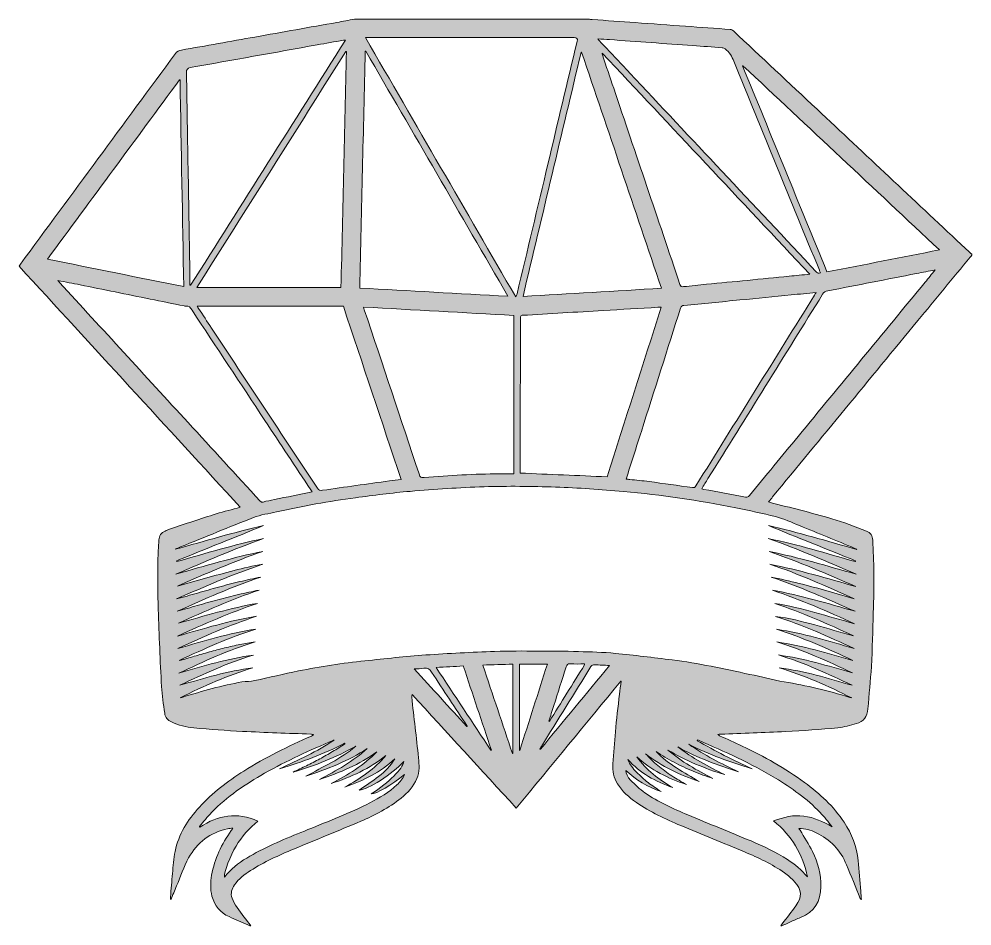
# Model space of a CAD drawing. Header units: inches. Extents: x 44 to 1958, y -1911 to -90.
import ezdxf

# ---------------------------------------------------------------- set-up
doc = ezdxf.new("R2010")
doc.units = ezdxf.units.IN
doc.header["$MEASUREMENT"] = 0
doc.layers.add('Layer 1', color=7, linetype='Continuous')

# ---------------------------------------------------------------- blocks, each defined once
blk = doc.blocks.new('block 3')
at = {"layer": 'Layer 1', "true_color": 0xffffff}
h = blk.add_hatch(color=7, dxfattribs=at)
h.dxf.hatch_style = 2
edge = h.paths.add_edge_path()
edge.add_spline(control_points=[(717.3, -90), (874.1, -90), (1030.9, -90), (1187.7, -90), (1190.2, -90.3), (1192.7, -90.8), (1195.2, -91), (1224, -93), (1252.7, -95), (1281.5, -97.1), (1315.3, -99.5), (1349, -102), (1382.7, -104.4), (1412.6, -106.5), (1442.5, -108.6), (1472.4, -110.9), (1474.5, -111.1), (1477, -112.2), (1478.6, -113.7), (1534.6, -166.1), (1590.6, -218.6), (1646.6, -271.1), (1743, -361.5), (1839.4, -452), (1935.9, -542.5), (1943.1, -549.2), (1950.5, -555.6), (1957.8, -562.2), (1957.8, -562.8), (1957.8, -563.5), (1957.8, -564.1), (1956.6, -565.4), (1955.4, -566.6), (1954.3, -568), (1919.3, -610.4), (1884.2, -652.9), (1849.2, -695.4), (1752, -813.4), (1654.8, -931.3), (1557.5, -1049.3), (1554.9, -1052.6), (1552.3, -1055.8), (1549.4, -1059.5), (1550.8, -1059.9), (1551.6, -1060.2), (1552.3, -1060.4), (1593.6, -1071.2), (1635.1, -1081.3), (1676.1, -1093.2), (1699.8, -1100), (1722.7, -1109.6), (1745.9, -1118), (1754.3, -1121.1), (1758.2, -1127.5), (1758.6, -1136.4), (1759.4, -1157.7), (1760.9, -1179.1), (1761, -1200.4), (1761.2, -1227.7), (1760.5, -1255), (1759.7, -1282.2), (1758.7, -1318.1), (1757.7, -1354), (1755.8, -1389.8), (1754.2, -1418.3), (1751.1, -1446.7), (1749, -1475.1), (1747.8, -1490.4), (1740.5, -1500.6), (1725.6, -1504.6), (1713.3, -1507.8), (1701, -1511.9), (1688.4, -1513.1), (1653.5, -1516.3), (1618.5, -1518.8), (1583.5, -1520.6), (1540, -1522.9), (1496.5, -1524.2), (1453, -1525.9), (1451.2, -1526), (1449.4, -1526.3), (1447.6, -1526.5), (1448.6, -1527.9), (1449.7, -1528.5), (1450.9, -1529), (1466.1, -1536), (1481.4, -1542.8), (1496.5, -1550), (1540.1, -1570.9), (1582.5, -1594), (1621.5, -1622.9), (1652.1, -1645.5), (1680, -1670.8), (1701.1, -1702.9), (1716.5, -1726.3), (1726.7, -1751.6), (1729.1, -1779.8), (1730.8, -1800.3), (1732.7, -1820.8), (1734.5, -1841.2), (1734.9, -1846.9), (1735.3, -1852.6), (1735.7, -1858.2), (1734.4, -1857.5), (1734, -1856.6), (1733.6, -1855.8), (1724.3, -1833.2), (1715.1, -1810.7), (1705.8, -1788.1), (1693.8, -1758.7), (1673.1, -1737.4), (1644.7, -1723.7), (1634.1, -1718.6), (1622.8, -1715.4), (1610.3, -1715), (1611.3, -1716.6), (1612, -1717.6), (1612.6, -1718.7), (1621, -1733), (1630.2, -1746.8), (1637.4, -1761.7), (1648.1, -1783.8), (1654.9, -1807.2), (1654.4, -1832.2), (1653.8, -1861.4), (1641.6, -1883), (1613.4, -1894.1), (1606.2, -1896.9), (1599.1, -1900.1), (1591.9, -1903.3), (1586.4, -1905.8), (1581.1, -1908.4), (1575.6, -1911), (1575, -1911), (1574.3, -1911), (1573.7, -1911), (1574.7, -1909.5), (1575.6, -1908), (1576.7, -1906.7), (1585.9, -1894.6), (1595.4, -1882.8), (1604.2, -1870.5), (1616.9, -1852.9), (1616.2, -1837.9), (1601.5, -1822.2), (1595.3, -1815.6), (1588.3, -1809.6), (1581, -1804.3), (1556.3, -1786.7), (1528.9, -1774.1), (1501.1, -1762.4), (1458.5, -1744.5), (1415.6, -1727.4), (1373, -1709.5), (1341.9, -1696.5), (1311.4, -1682.2), (1283.7, -1662.9), (1268.9, -1652.6), (1255.4, -1641), (1245.9, -1625.4), (1238.4, -1613.2), (1235.1, -1600.2), (1236.4, -1585.7), (1238.4, -1564.3), (1239.5, -1542.8), (1241.5, -1521.4), (1243.9, -1496.2), (1246.9, -1471), (1249.7, -1445.8), (1250.7, -1437.1), (1252.1, -1428.4), (1253.3, -1419.7), (1253, -1419.7), (1252.7, -1419.6), (1252.4, -1419.5), (1182.5, -1504.4), (1112.5, -1589.2), (1042.4, -1674.4), (972.3, -1598), (902.6, -1522.1), (833, -1446.2), (832.2, -1448.3), (832.2, -1449.7), (832.3, -1451.1), (836.9, -1491.9), (841.7, -1532.6), (846.1, -1573.3), (847.6, -1587.4), (848.4, -1601.6), (842.6, -1615.2), (835.7, -1631.3), (824.3, -1643.5), (811, -1654.2), (786.4, -1674.1), (758.6, -1688.4), (729.9, -1700.8), (685.2, -1719.9), (640.1, -1738), (595.2, -1756.7), (565.4, -1769.2), (535.8, -1782.3), (508.5, -1799.9), (496.4, -1807.8), (484.9, -1816.4), (476.6, -1828.5), (471, -1836.6), (467.9, -1845.6), (471.4, -1855.1), (473.8, -1861.8), (477.5, -1868.1), (481.6, -1873.9), (490.5, -1886.5), (500.1, -1898.6), (509.5, -1911), (508.8, -1911), (508.2, -1911), (507.5, -1911), (506.2, -1910.2), (504.9, -1909.3), (503.5, -1908.7), (491, -1903.2), (478.4, -1897.8), (465.8, -1892.3), (447.4, -1884.4), (435.9, -1870.5), (431.1, -1851.1), (427.6, -1837.2), (428, -1823.2), (430.5, -1809.3), (436.5, -1776.2), (450.5, -1746.6), (470, -1719.4), (470.9, -1718.1), (471.8, -1716.8), (473.2, -1714.6), (468.9, -1715.2), (465.7, -1715.3), (462.6, -1716), (427.6, -1723.5), (401.2, -1743.4), (384.2, -1774.4), (374.5, -1792.3), (367.9, -1811.8), (360, -1830.6), (356.1, -1839.9), (352.3, -1849.2), (348.4, -1858.6), (347.7, -1856.5), (347.6, -1854.6), (347.8, -1852.8), (349.1, -1837), (350.2, -1821.3), (351.8, -1805.6), (353.2, -1790.8), (354.1, -1775.9), (357, -1761.4), (363.9, -1726.8), (382.5, -1698.1), (405.9, -1672.4), (431.9, -1643.7), (462.6, -1620.6), (495.2, -1599.9), (538.4, -1572.5), (584.3, -1550.3), (631, -1529.6), (632.6, -1528.9), (634.1, -1528.2), (635.7, -1527.4), (633.5, -1526.2), (631.6, -1526), (629.7, -1525.9), (584, -1524), (538.3, -1522.6), (492.6, -1520.3), (459.9, -1518.6), (427.3, -1516.1), (394.8, -1513.2), (379.2, -1511.8), (364, -1508.2), (349.7, -1501.2), (342.3, -1497.6), (337.2, -1492.3), (336.1, -1484), (333.8, -1466.1), (330.8, -1448.3), (329.8, -1430.4), (327.1, -1378.8), (324.8, -1327.1), (323.1, -1275.5), (322.1, -1243), (322.4, -1210.4), (322.5, -1177.9), (322.6, -1163.9), (323.9, -1149.9), (324.7, -1135.9), (325.1, -1127.4), (328.9, -1121.4), (336.9, -1118.1), (340, -1116.9), (342.9, -1115.1), (346, -1114), (377.2, -1103.8), (408.3, -1093.3), (439.6, -1083.5), (455.4, -1078.6), (471.5, -1074.9), (488.1, -1070.4), (339.7, -908.8), (191.7, -747.4), (43.6, -586.1), (44.7, -584.5), (45.4, -583.3), (46.3, -582.2), (150.1, -441.3), (253.9, -300.3), (357.6, -159.3), (360.9, -154.9), (364.5, -153.1), (369.6, -152.2), (418.9, -143.6), (468.2, -134.7), (517.4, -126), (572.4, -116.2), (627.3, -106.5), (682.2, -96.7), (693.9, -94.6), (705.6, -92.2), (717.3, -90)], knot_values=[0, 0, 0, 0, 1, 1, 1, 2, 2, 2, 3, 3, 3, 4, 4, 4, 5, 5, 5, 6, 6, 6, 7, 7, 7, 8, 8, 8, 9, 9, 9, 10, 10, 10, 11, 11, 11, 12, 12, 12, 13, 13, 13, 14, 14, 14, 15, 15, 15, 16, 16, 16, 17, 17, 17, 18, 18, 18, 19, 19, 19, 20, 20, 20, 21, 21, 21, 22, 22, 22, 23, 23, 23, 24, 24, 24, 25, 25, 25, 26, 26, 26, 27, 27, 27, 28, 28, 28, 29, 29, 29, 30, 30, 30, 31, 31, 31, 32, 32, 32, 33, 33, 33, 34, 34, 34, 35, 35, 35, 36, 36, 36, 37, 37, 37, 38, 38, 38, 39, 39, 39, 40, 40, 40, 41, 41, 41, 42, 42, 42, 43, 43, 43, 44, 44, 44, 45, 45, 45, 46, 46, 46, 47, 47, 47, 48, 48, 48, 49, 49, 49, 50, 50, 50, 51, 51, 51, 52, 52, 52, 53, 53, 53, 54, 54, 54, 55, 55, 55, 56, 56, 56, 57, 57, 57, 58, 58, 58, 59, 59, 59, 60, 60, 60, 61, 61, 61, 62, 62, 62, 63, 63, 63, 64, 64, 64, 65, 65, 65, 66, 66, 66, 67, 67, 67, 68, 68, 68, 69, 69, 69, 70, 70, 70, 71, 71, 71, 72, 72, 72, 73, 73, 73, 74, 74, 74, 75, 75, 75, 76, 76, 76, 77, 77, 77, 78, 78, 78, 79, 79, 79, 80, 80, 80, 81, 81, 81, 82, 82, 82, 83, 83, 83, 84, 84, 84, 85, 85, 85, 86, 86, 86, 87, 87, 87, 88, 88, 88, 89, 89, 89, 90, 90, 90, 91, 91, 91, 92, 92, 92, 93, 93, 93, 94, 94, 94, 95, 95, 95, 96, 96, 96, 97, 97, 97, 98, 98, 98, 99, 99, 99, 100, 100, 100, 101, 101, 101, 102, 102, 102, 103, 103, 103, 104, 104, 104, 105, 105, 105, 106, 106, 106, 107, 107, 107, 108, 108, 108, 109, 109, 109, 109], degree=3, periodic=1)
edge = h.paths.add_edge_path()
edge.add_spline(control_points=[(534.9, -1107.2), (477.5, -1130.3), (418.8, -1154), (360, -1177.7), (360.2, -1178.2), (360.4, -1178.8), (360.6, -1179.3), (418.4, -1162.9), (476, -1145.3), (534.9, -1133.1), (475.1, -1154.3), (417, -1179.4), (358.8, -1204.5), (416.8, -1188.2), (474.5, -1170.7), (533.6, -1158.9), (475, -1179.1), (418.3, -1203.8), (361.6, -1228.6), (380.6, -1223.7), (399.3, -1218.1), (418.2, -1212.8), (437.2, -1207.5), (456.3, -1202.4), (475.4, -1197.4), (494.2, -1192.5), (512.9, -1187.5), (533.2, -1184.6), (473.3, -1204.6), (416.6, -1229.4), (359.9, -1254.4), (374.1, -1250.7), (388, -1246.5), (402.1, -1242.5), (416.2, -1238.4), (430.3, -1234.4), (444.4, -1230.6), (458.6, -1226.8), (472.8, -1223), (487, -1219.6), (501, -1216.2), (515.1, -1213.4), (529.2, -1210.3), (471.7, -1230.1), (416.2, -1254.5), (360.9, -1279.2), (374.6, -1275.6), (388.1, -1271.5), (401.6, -1267.5), (415.4, -1263.6), (429.2, -1259.7), (443.1, -1256), (456.8, -1252.3), (470.5, -1248.7), (484.3, -1245.5), (498.1, -1242.2), (512, -1239.5), (525.8, -1236.5), (470.3, -1255.6), (416.8, -1279.1), (363.6, -1303.3), (416.1, -1288.3), (468.4, -1272.6), (522.3, -1263.3), (467.4, -1281.6), (414.6, -1305), (362, -1329), (414.4, -1313.8), (466.5, -1298), (520.4, -1289.2), (466.2, -1306.9), (414.4, -1330), (362.8, -1353.9), (414.4, -1338.8), (465.8, -1323.2), (519, -1315), (466, -1331.7), (415.5, -1354.4), (365.4, -1378), (375.6, -1375.5), (385.6, -1372.5), (395.6, -1369.5), (405.7, -1366.6), (415.8, -1363.6), (426, -1360.8), (436.1, -1358.1), (446.3, -1355.3), (456.5, -1352.8), (466.7, -1350.3), (477, -1347.9), (487.3, -1345.9), (497.4, -1343.8), (507.6, -1342.2), (517.7, -1340.4), (464.6, -1357), (414.3, -1379.9), (364.3, -1403.6), (413.7, -1389), (463.1, -1374), (514.4, -1367), (463.2, -1382.5), (414.8, -1404.6), (366.8, -1427.7), (415.1, -1413.7), (463.1, -1398.9), (513.2, -1392.8), (462.4, -1407.5), (414.8, -1429.6), (367.4, -1452.7), (369.4, -1452.6), (371.2, -1452.1), (372.9, -1451.5), (411.9, -1439.4), (451.1, -1428), (491.4, -1421.1), (499.9, -1419.7), (508.6, -1420), (517, -1418.3), (546.3, -1412.1), (575.4, -1405), (604.8, -1399), (649, -1389.9), (693.7, -1383.4), (738.5, -1378.6), (779.1, -1374.3), (819.7, -1369.8), (860.5, -1366.9), (906.6, -1363.6), (952.8, -1361.4), (999, -1359.7), (1027.7, -1358.6), (1056.4, -1358.9), (1085.2, -1359), (1112.6, -1359.1), (1140.1, -1359.2), (1167.5, -1360), (1192.2, -1360.7), (1217, -1361.2), (1241.5, -1363.6), (1279.6, -1367.2), (1317.6, -1372.1), (1355.6, -1376.8), (1408.2, -1383.3), (1459.8, -1394.9), (1511.6, -1405.8), (1534.7, -1410.6), (1557.5, -1417), (1580.7, -1420.8), (1625.4, -1428), (1669.2, -1438.5), (1712.3, -1452), (1713.6, -1452.4), (1715, -1452.7), (1716.3, -1453.1), (1669.1, -1429.6), (1621.5, -1407.4), (1570.7, -1392.8), (1620.9, -1398.9), (1669, -1413.8), (1717.3, -1427.8), (1669, -1404.7), (1620.5, -1382.3), (1569.1, -1366.9), (1619.9, -1373.7), (1668.8, -1388.6), (1717.9, -1402.9), (1668.4, -1379.4), (1618.7, -1356.8), (1566.2, -1340.8), (1618.2, -1348.2), (1668.3, -1363.5), (1718.6, -1378), (1668.5, -1354.5), (1618, -1331.8), (1565.1, -1315.1), (1618.3, -1323.3), (1669.7, -1338.8), (1721.2, -1353.9), (1669.6, -1330), (1617.7, -1306.9), (1563.5, -1289.3), (1590.2, -1292.9), (1616.3, -1299.5), (1642.2, -1306.6), (1668.1, -1313.6), (1693.9, -1321.2), (1719.8, -1328.5), (1668, -1304.4), (1615.9, -1281.4), (1561.7, -1263.4), (1589.1, -1267.4), (1615.9, -1274.3), (1642.5, -1281.6), (1669.2, -1288.9), (1695.7, -1296.6), (1722.2, -1304.2), (1668.1, -1279.6), (1613.8, -1255.6), (1557.3, -1236.9), (1613.6, -1247), (1668.3, -1263.5), (1723.2, -1279.2), (1667.7, -1254.5), (1612.1, -1230), (1554.4, -1210.5), (1573.2, -1214.3), (1592, -1218.5), (1610.7, -1223.1), (1629.4, -1227.8), (1648, -1232.9), (1666.6, -1238.1), (1684.9, -1243.2), (1703.1, -1248.7), (1721.4, -1254), (1665.7, -1228.8), (1609.8, -1204.3), (1552, -1184.7), (1610.3, -1196), (1667.1, -1213.3), (1724.3, -1229.4), (1667, -1204.4), (1609.7, -1179.4), (1550.5, -1158.9), (1609.6, -1170.8), (1667.2, -1188.3), (1725.2, -1204.6), (1666.8, -1179.5), (1608.6, -1154.1), (1548.6, -1133), (1607.7, -1145.3), (1665.4, -1162.8), (1723.3, -1179.4), (1723.5, -1178.8), (1723.7, -1178.3), (1723.9, -1177.7), (1665.2, -1154), (1606.4, -1130.3), (1549, -1107.2), (1607.8, -1120.3), (1666.8, -1138.3), (1726.3, -1154.8), (1725.1, -1153.9), (1723.9, -1153.3), (1722.6, -1152.8), (1685.6, -1137.5), (1648.7, -1122.2), (1611.6, -1107.1), (1595.7, -1100.7), (1579.8, -1093.5), (1563.3, -1089.1), (1537, -1082.2), (1510.2, -1077), (1483.5, -1071.5), (1408.9, -1056.4), (1333.6, -1045.3), (1257.8, -1038.5), (1212.4, -1034.4), (1166.8, -1031.3), (1121.3, -1029.7), (1073.5, -1028.1), (1025.5, -1027.6), (977.7, -1029.1), (928.2, -1030.6), (878.7, -1034.2), (829.3, -1038.3), (792.6, -1041.4), (756, -1046.1), (719.5, -1051.1), (666.3, -1058.3), (613.4, -1067.9), (560.9, -1079.5), (545.4, -1082.9), (529.3, -1085.3), (514.6, -1091), (465.4, -1110), (416.7, -1130.3), (367.8, -1150), (366, -1150.8), (364.2, -1151.5), (362.5, -1152.2), (360.8, -1153), (359.1, -1153.8), (357.4, -1154.5), (417.1, -1138.2), (476.2, -1120.3), (534.9, -1107.2)], knot_values=[0, 0, 0, 0, 1, 1, 1, 2, 2, 2, 3, 3, 3, 4, 4, 4, 5, 5, 5, 6, 6, 6, 7, 7, 7, 8, 8, 8, 9, 9, 9, 10, 10, 10, 11, 11, 11, 12, 12, 12, 13, 13, 13, 14, 14, 14, 15, 15, 15, 16, 16, 16, 17, 17, 17, 18, 18, 18, 19, 19, 19, 20, 20, 20, 21, 21, 21, 22, 22, 22, 23, 23, 23, 24, 24, 24, 25, 25, 25, 26, 26, 26, 27, 27, 27, 28, 28, 28, 29, 29, 29, 30, 30, 30, 31, 31, 31, 32, 32, 32, 33, 33, 33, 34, 34, 34, 35, 35, 35, 36, 36, 36, 37, 37, 37, 38, 38, 38, 39, 39, 39, 40, 40, 40, 41, 41, 41, 42, 42, 42, 43, 43, 43, 44, 44, 44, 45, 45, 45, 46, 46, 46, 47, 47, 47, 48, 48, 48, 49, 49, 49, 50, 50, 50, 51, 51, 51, 52, 52, 52, 53, 53, 53, 54, 54, 54, 55, 55, 55, 56, 56, 56, 57, 57, 57, 58, 58, 58, 59, 59, 59, 60, 60, 60, 61, 61, 61, 62, 62, 62, 63, 63, 63, 64, 64, 64, 65, 65, 65, 66, 66, 66, 67, 67, 67, 68, 68, 68, 69, 69, 69, 70, 70, 70, 71, 71, 71, 72, 72, 72, 73, 73, 73, 74, 74, 74, 75, 75, 75, 76, 76, 76, 77, 77, 77, 78, 78, 78, 79, 79, 79, 80, 80, 80, 81, 81, 81, 82, 82, 82, 83, 83, 83, 84, 84, 84, 85, 85, 85, 86, 86, 86, 87, 87, 87, 88, 88, 88, 89, 89, 89, 90, 90, 90, 91, 91, 91, 92, 92, 92, 93, 93, 93, 94, 94, 94, 95, 95, 95, 95], degree=3, periodic=1)
edge = h.paths.add_edge_path()
edge.add_spline(control_points=[(739.5, -127.3), (840.4, -301.4), (940.8, -474.6), (1041.3, -647.8), (1043, -645.5), (1043.6, -643.8), (1044, -642), (1064.6, -555.2), (1085.3, -468.3), (1105.9, -381.5), (1125.5, -299.4), (1145, -217.2), (1164.6, -135.1), (1166, -128.9), (1164.7, -127.3), (1158.5, -127.3), (1020.8, -127.3), (883, -127.3), (745.3, -127.3), (743.7, -127.3), (742.1, -127.3), (739.5, -127.3)], knot_values=[0, 0, 0, 0, 1, 1, 1, 2, 2, 2, 3, 3, 3, 4, 4, 4, 5, 5, 5, 6, 6, 6, 7, 7, 7, 7], degree=3, periodic=1)
edge = h.paths.add_edge_path()
edge.add_spline(control_points=[(401.5, -666.7), (402.6, -668.6), (403.3, -669.8), (404.1, -670.9), (412.8, -684.1), (421.5, -697.3), (430.2, -710.5), (501.1, -817.5), (572, -924.6), (642.8, -1031.8), (645.8, -1036.4), (648.6, -1036.9), (653.5, -1036.2), (698.1, -1029.7), (742.8, -1023.5), (787.5, -1017.2), (795.2, -1016.2), (802.9, -1015.4), (811.1, -1014.5), (772.3, -898.2), (733.7, -782.4), (695.1, -666.7), (597.1, -666.7), (499.8, -666.7), (401.5, -666.7)], knot_values=[0, 0, 0, 0, 1, 1, 1, 2, 2, 2, 3, 3, 3, 4, 4, 4, 5, 5, 5, 6, 6, 6, 7, 7, 7, 8, 8, 8, 8], degree=3, periodic=1)
edge = h.paths.add_edge_path()
edge.add_spline(control_points=[(735.7, -668.3), (736.3, -670.5), (736.7, -672), (737.2, -673.5), (773.9, -783.4), (810.5, -893.3), (847.2, -1003.2), (849.8, -1011.1), (849.8, -1011.1), (857.4, -1010.4), (907.9, -1006.1), (958.6, -1003.6), (1009.3, -1003), (1018.5, -1002.9), (1027.7, -1003), (1037.6, -1003), (1037.6, -896.7), (1037.6, -791.1), (1037.6, -685.1), (937.2, -679.5), (836.7, -673.9), (735.7, -668.3)], knot_values=[0, 0, 0, 0, 1, 1, 1, 2, 2, 2, 3, 3, 3, 4, 4, 4, 5, 5, 5, 6, 6, 6, 7, 7, 7, 7], degree=3, periodic=1)
edge = h.paths.add_edge_path()
edge.add_spline(control_points=[(1333.6, -668.4), (1330.9, -668.6), (1329, -668.6), (1327.1, -668.7), (1290.5, -670.9), (1253.9, -673.1), (1217.3, -675.2), (1163, -678.4), (1108.7, -681.7), (1054.5, -684.8), (1050.8, -685), (1050.9, -687), (1050.9, -689.5), (1050.9, -709), (1050.7, -728.5), (1050.7, -747.9), (1050.6, -819.9), (1050.5, -891.9), (1050.4, -963.9), (1050.4, -965.5), (1050.2, -967.1), (1050.2, -968.7), (1050.2, -980), (1050.2, -991.2), (1050.2, -1001.6), (1108.6, -1004.1), (1166.5, -1006.6), (1224.9, -1009.1), (1260.9, -896.2), (1297.1, -782.7), (1333.6, -668.4)], knot_values=[0, 0, 0, 0, 1, 1, 1, 2, 2, 2, 3, 3, 3, 4, 4, 4, 5, 5, 5, 6, 6, 6, 7, 7, 7, 8, 8, 8, 9, 9, 9, 10, 10, 10, 10], degree=3, periodic=1)
edge = h.paths.add_edge_path()
edge.add_spline(control_points=[(1263.1, -1013.6), (1265.9, -1013.9), (1268.1, -1014.2), (1270.3, -1014.4), (1283.3, -1015.9), (1296.3, -1017), (1309.3, -1018.7), (1338.4, -1022.6), (1367.4, -1026.6), (1396.5, -1030.7), (1399.8, -1031.2), (1401.6, -1030.3), (1403.3, -1027.4), (1482.7, -899.7), (1562.2, -772), (1641.7, -644.3), (1642.7, -642.8), (1643.6, -641.2), (1644.8, -639), (1627.5, -640.7), (1611, -642.2), (1594.5, -643.9), (1560.3, -647.2), (1526, -650.7), (1491.7, -654), (1454.2, -657.7), (1416.8, -661.3), (1379.3, -664.9), (1375.5, -665.2), (1373.7, -666.6), (1372.4, -670.4), (1346.3, -752.9), (1320, -835.3), (1293.7, -917.8), (1283.6, -949.5), (1273.4, -981.2), (1263.1, -1013.6)], knot_values=[0, 0, 0, 0, 1, 1, 1, 2, 2, 2, 3, 3, 3, 4, 4, 4, 5, 5, 5, 6, 6, 6, 7, 7, 7, 8, 8, 8, 9, 9, 9, 10, 10, 10, 11, 11, 11, 12, 12, 12, 12], degree=3, periodic=1)
edge = h.paths.add_edge_path()
edge.add_spline(control_points=[(740.2, -154.3), (739.8, -154.4), (739.4, -154.5), (739, -154.6), (735.3, -313), (731.7, -471.4), (728, -630.1), (827.2, -635.6), (926, -641.1), (1025.7, -646.6), (930.2, -482), (835.2, -318.1), (740.2, -154.3)], knot_values=[0, 0, 0, 0, 1, 1, 1, 2, 2, 2, 3, 3, 3, 4, 4, 4, 4], degree=3, periodic=1)
edge = h.paths.add_edge_path()
edge.add_spline(control_points=[(386.8, -624.4), (387.3, -624.4), (387.7, -624.5), (388.2, -624.6), (491.8, -460.6), (595.4, -296.6), (699.4, -132.1), (697.6, -132.2), (696.5, -132.2), (695.4, -132.4), (677.7, -135.5), (660, -138.7), (642.2, -141.8), (557.2, -157.1), (472.1, -172.3), (387.1, -187.5), (382.4, -188.4), (379.7, -191.6), (379.8, -196.4), (380.5, -234), (381.1, -271.7), (381.7, -309.3), (382.4, -345.5), (383, -381.7), (383.7, -417.9), (384.3, -455.4), (384.9, -492.9), (385.6, -530.4), (386, -556.5), (386.4, -582.7), (386.8, -608.9), (386.9, -614), (386.8, -619.2), (386.8, -624.4)], knot_values=[0, 0, 0, 0, 1, 1, 1, 2, 2, 2, 3, 3, 3, 4, 4, 4, 5, 5, 5, 6, 6, 6, 7, 7, 7, 8, 8, 8, 9, 9, 9, 10, 10, 10, 11, 11, 11, 11], degree=3, periodic=1)
edge = h.paths.add_edge_path()
edge.add_spline(control_points=[(632.3, -1039.4), (631.3, -1037.7), (630.5, -1036.3), (629.7, -1035), (598.9, -988.6), (568.2, -942.2), (537.4, -895.8), (488.7, -822.1), (439.8, -748.5), (391.1, -674.7), (387.9, -669.8), (385.3, -664.8), (378, -666.5), (377.2, -666.7), (376.2, -666.1), (375.2, -666), (352.4, -661.4), (329.6, -656.8), (306.8, -652.1), (259.9, -642.7), (213.1, -633.2), (166.2, -623.7), (151.6, -620.8), (137, -617.9), (121.5, -614.8), (123, -616.6), (123.9, -617.7), (124.8, -618.7), (210.9, -712.5), (297, -806.3), (383.1, -900.1), (431.3, -952.6), (479.5, -1005.2), (527.7, -1057.8), (529.5, -1059.7), (531, -1060.5), (533.8, -1059.7), (541.4, -1057.8), (549, -1056.2), (556.7, -1054.7), (581.7, -1049.6), (606.7, -1044.6), (632.3, -1039.4)], knot_values=[0, 0, 0, 0, 1, 1, 1, 2, 2, 2, 3, 3, 3, 4, 4, 4, 5, 5, 5, 6, 6, 6, 7, 7, 7, 8, 8, 8, 9, 9, 9, 10, 10, 10, 11, 11, 11, 12, 12, 12, 13, 13, 13, 14, 14, 14, 14], degree=3, periodic=1)
edge = h.paths.add_edge_path()
edge.add_spline(control_points=[(701.2, -155.3), (700.9, -155.2), (700.5, -155.2), (700.1, -155.1), (600.5, -312.8), (500.8, -470.5), (400.7, -628.9), (497.9, -628.9), (594, -628.9), (690.3, -628.9), (694, -470.9), (697.6, -313.1), (701.2, -155.3)], knot_values=[0, 0, 0, 0, 1, 1, 1, 2, 2, 2, 3, 3, 3, 4, 4, 4, 4], degree=3, periodic=1)
edge = h.paths.add_edge_path()
edge.add_spline(control_points=[(1334.1, -630.5), (1280.4, -471.9), (1227.1, -314.2), (1173.7, -156.6), (1173.3, -156.7), (1172.9, -156.8), (1172.6, -156.9), (1133.8, -319.9), (1095, -483), (1056, -647), (1148.9, -641.5), (1241.1, -636.1), (1334.1, -630.5)], knot_values=[0, 0, 0, 0, 1, 1, 1, 2, 2, 2, 3, 3, 3, 4, 4, 4, 4], degree=3, periodic=1)
edge = h.paths.add_edge_path()
edge.add_spline(control_points=[(1414.9, -1033.2), (1416.5, -1033.7), (1417.7, -1034.1), (1418.9, -1034.3), (1447, -1039.5), (1475.1, -1044.6), (1503.1, -1049.9), (1506.6, -1050.5), (1508.5, -1049.6), (1510.7, -1046.9), (1543.3, -1007.2), (1576, -967.6), (1608.7, -927.9), (1693.7, -824.8), (1778.8, -721.6), (1863.8, -618.4), (1870.4, -610.4), (1876.9, -602.4), (1884.1, -593.6), (1870.9, -596.2), (1858.7, -598.5), (1846.5, -600.9), (1787.1, -612.5), (1727.6, -624.2), (1668.2, -635.7), (1663.4, -636.6), (1660.4, -638.4), (1657.8, -642.6), (1581.2, -766), (1504.4, -889.4), (1427.6, -1012.7), (1423.4, -1019.5), (1419.2, -1026.2), (1414.9, -1033.2)], knot_values=[0, 0, 0, 0, 1, 1, 1, 2, 2, 2, 3, 3, 3, 4, 4, 4, 5, 5, 5, 6, 6, 6, 7, 7, 7, 8, 8, 8, 9, 9, 9, 10, 10, 10, 11, 11, 11, 11], degree=3, periodic=1)
edge = h.paths.add_edge_path()
edge.add_spline(control_points=[(1632, -602.3), (1492.7, -453.8), (1353.9, -306.1), (1215.2, -158.3), (1214.8, -159.8), (1215, -160.9), (1215.4, -161.9), (1222.9, -184.2), (1230.5, -206.5), (1238.1, -228.9), (1282.5, -360.2), (1327, -491.5), (1371.3, -622.8), (1372.7, -626.9), (1374.5, -627.7), (1378.4, -627.3), (1393.8, -625.6), (1409.2, -624.1), (1424.6, -622.6), (1452, -619.9), (1479.5, -617.3), (1507, -614.6), (1534.9, -611.9), (1562.8, -609.1), (1590.7, -606.4), (1604.2, -605), (1617.6, -603.7), (1632, -602.3)], knot_values=[0, 0, 0, 0, 1, 1, 1, 2, 2, 2, 3, 3, 3, 4, 4, 4, 5, 5, 5, 6, 6, 6, 7, 7, 7, 8, 8, 8, 9, 9, 9, 9], degree=3, periodic=1)
edge = h.paths.add_edge_path()
edge.add_spline(control_points=[(1206.4, -129.7), (1208.1, -131.7), (1208.8, -132.6), (1209.5, -133.4), (1229.8, -155), (1250.1, -176.6), (1270.4, -198.3), (1332.1, -264), (1393.8, -329.7), (1455.4, -395.4), (1518.9, -462.9), (1582.3, -530.5), (1645.7, -598.1), (1647.9, -600.5), (1650.1, -601.4), (1653.4, -599.7), (1652.6, -597.7), (1652, -595.9), (1651.3, -594.2), (1594, -454.4), (1536.7, -314.7), (1479.6, -174.8), (1475.6, -165), (1470.7, -156.3), (1462, -150), (1460.3, -148.8), (1458.2, -147.7), (1456.2, -147.5), (1436.5, -146), (1416.7, -144.7), (1397, -143.3), (1341.2, -139.3), (1285.4, -135.2), (1229.5, -131.2), (1222.3, -130.7), (1215, -130.3), (1206.4, -129.7)], knot_values=[0, 0, 0, 0, 1, 1, 1, 2, 2, 2, 3, 3, 3, 4, 4, 4, 5, 5, 5, 6, 6, 6, 7, 7, 7, 8, 8, 8, 9, 9, 9, 10, 10, 10, 11, 11, 11, 12, 12, 12, 12], degree=3, periodic=1)
edge = h.paths.add_edge_path()
edge.add_spline(control_points=[(367.1, -212.4), (366.7, -212.2), (366.3, -212.1), (366, -212), (277.7, -331.8), (189.4, -451.6), (100.7, -572), (192.5, -590.6), (283.2, -608.9), (374.3, -627.3), (371.9, -488.8), (369.5, -350.6), (367.1, -212.4)], knot_values=[0, 0, 0, 0, 1, 1, 1, 2, 2, 2, 3, 3, 3, 4, 4, 4, 4], degree=3, periodic=1)
edge = h.paths.add_edge_path()
edge.add_spline(control_points=[(1497.9, -183.6), (1497.7, -183.8), (1497.4, -183.9), (1497.2, -184.1), (1553.6, -321.9), (1610.1, -459.7), (1666.6, -597.7), (1741.8, -583), (1816.7, -568.3), (1892.4, -553.5), (1760.5, -429.8), (1629.2, -306.7), (1497.9, -183.6)], knot_values=[0, 0, 0, 0, 1, 1, 1, 2, 2, 2, 3, 3, 3, 4, 4, 4, 4], degree=3, periodic=1)
edge = h.paths.add_edge_path()
edge.add_spline(control_points=[(1262.6, -1598.6), (1263.2, -1605), (1265.8, -1612.1), (1272.2, -1618.4), (1281.2, -1627.4), (1290.5, -1636.3), (1300.9, -1643.5), (1327.5, -1662.2), (1357.2, -1675.4), (1387, -1687.9), (1429.4, -1705.6), (1472, -1722.7), (1514.3, -1740.4), (1539.5, -1751), (1564, -1762.9), (1587, -1777.7), (1602.1, -1787.4), (1616, -1798.4), (1627.3, -1812.6), (1618, -1767.2), (1595.7, -1729.6), (1559.4, -1700), (1579.7, -1692.6), (1599.2, -1687.3), (1620.2, -1690.4), (1640.7, -1693.3), (1659.1, -1701.3), (1676.9, -1712), (1669.1, -1701.9), (1661.3, -1692), (1652.6, -1683), (1626.2, -1655.4), (1595.3, -1633.7), (1562.9, -1614.1), (1513.6, -1584.3), (1461.2, -1560.9), (1408.5, -1538.2), (1407.8, -1538), (1407.1, -1537.8), (1406.5, -1537.6), (1406.3, -1538.1), (1406, -1538.5), (1405.8, -1539), (1424, -1548.9), (1441.9, -1559.2), (1460.4, -1568.6), (1478.7, -1578), (1497.5, -1586.5), (1516.2, -1595.3), (1472.6, -1582.2), (1429.8, -1566.9), (1389, -1546.3), (1420.4, -1568.1), (1454.3, -1585.1), (1488.7, -1601.3), (1446.5, -1588.3), (1405.4, -1572.9), (1366.7, -1551.3), (1396, -1573.8), (1428.3, -1590.9), (1461.2, -1607.2), (1421.4, -1594.7), (1382.8, -1579.4), (1346.9, -1557.7), (1374.4, -1581.2), (1405.6, -1598.6), (1437.6, -1614.9), (1424.1, -1610.4), (1410.8, -1605.8), (1397.8, -1600.3), (1384.7, -1594.8), (1371.8, -1589), (1359.3, -1582.3), (1346.9, -1575.8), (1335.2, -1568.1), (1323.4, -1561), (1335.6, -1573.6), (1349.7, -1584.3), (1364.6, -1593.8), (1379.5, -1603.1), (1394.7, -1611.8), (1409.8, -1620.7), (1371.3, -1607.5), (1334.3, -1591.3), (1302.3, -1565.2), (1310.2, -1573.5), (1318.1, -1581.8), (1326.9, -1589), (1335.9, -1596.5), (1345.4, -1603.2), (1355.1, -1609.7), (1364.5, -1615.9), (1374.4, -1621.2), (1384.1, -1627), (1347.5, -1614.5), (1313.1, -1598.2), (1284.6, -1571.3), (1303.1, -1598.4), (1329, -1616.7), (1356.7, -1633.2), (1322.5, -1620.9), (1291.1, -1604.4), (1266.4, -1576.7), (1270.6, -1586.5), (1276.8, -1595), (1284.1, -1602.4), (1291.5, -1609.7), (1299.1, -1616.8), (1307.2, -1623.2), (1315.3, -1629.5), (1324.2, -1634.8), (1333.2, -1641), (1306.4, -1631.9), (1283, -1618), (1262.6, -1598.6)], knot_values=[0, 0, 0, 0, 1, 1, 1, 2, 2, 2, 3, 3, 3, 4, 4, 4, 5, 5, 5, 6, 6, 6, 7, 7, 7, 8, 8, 8, 9, 9, 9, 10, 10, 10, 11, 11, 11, 12, 12, 12, 13, 13, 13, 14, 14, 14, 15, 15, 15, 16, 16, 16, 17, 17, 17, 18, 18, 18, 19, 19, 19, 20, 20, 20, 21, 21, 21, 22, 22, 22, 23, 23, 23, 24, 24, 24, 25, 25, 25, 26, 26, 26, 27, 27, 27, 28, 28, 28, 29, 29, 29, 30, 30, 30, 31, 31, 31, 32, 32, 32, 33, 33, 33, 34, 34, 34, 35, 35, 35, 36, 36, 36, 37, 37, 37, 38, 38, 38, 38], degree=3, periodic=1)
edge = h.paths.add_edge_path()
edge.add_spline(control_points=[(567.1, -1595.3), (604.6, -1578.3), (642, -1560.6), (676.8, -1537.9), (675.9, -1537.8), (675.2, -1538), (674.5, -1538.3), (627.7, -1558.5), (581, -1579.2), (536.7, -1604.5), (498.2, -1626.5), (461.4, -1650.9), (430.4, -1683.1), (421.8, -1692.1), (414, -1701.9), (405.8, -1711.4), (406.1, -1711.8), (406.4, -1712.3), (406.8, -1712.7), (443.3, -1688.3), (481.7, -1681.9), (523.4, -1700.3), (506.3, -1714.9), (491.1, -1731), (479.5, -1750.5), (467.8, -1770.2), (455.2, -1802.3), (456.3, -1812.7), (459.6, -1809), (462.7, -1805.2), (466.1, -1801.6), (479.9, -1787.4), (496.4, -1776.8), (513.6, -1767.2), (548.9, -1747.6), (586.4, -1732.7), (623.8, -1717.6), (665.7, -1700.6), (708.1, -1684.5), (748.4, -1663.7), (767.8, -1653.6), (786.7, -1642.7), (802.8, -1627.6), (808.9, -1621.8), (814.5, -1615.6), (818.2, -1606.8), (793, -1627.7), (761.1, -1646.1), (750.8, -1646), (787.4, -1622.4), (814.6, -1595.4), (816.4, -1580.9), (793.7, -1606.1), (744.5, -1637.3), (727, -1638.4), (739.3, -1629.7), (753, -1620.8), (766, -1610.8), (778.9, -1600.9), (790.4, -1589.4), (798.6, -1575.2), (769.9, -1602.8), (735, -1619.3), (698.1, -1632), (728.8, -1615), (758, -1596.2), (780.5, -1568.5), (748, -1595.4), (710.3, -1611.9), (670.8, -1625.1), (704.1, -1607.8), (736, -1588.5), (762.4, -1561.2), (727.5, -1587.1), (688, -1603.3), (647.1, -1616.8), (681.2, -1599.2), (714.5, -1580.5), (743.1, -1554.5), (705, -1579.8), (662.9, -1596.1), (619.9, -1610.1), (637, -1600.9), (654.3, -1592.1), (671.4, -1582.7), (688.5, -1573.3), (704.9, -1562.7), (720, -1550.1), (680.4, -1572.9), (637.9, -1588.7), (594.5, -1602.2), (603.1, -1597.6), (612, -1593.6), (620.8, -1589.2), (629.8, -1584.8), (638.8, -1580.3), (647.6, -1575.5), (656.3, -1570.9), (665, -1566), (673.4, -1560.9), (681.8, -1555.8), (690, -1550.4), (698.3, -1545.1), (698.1, -1544.7), (697.8, -1544.3), (697.6, -1543.9), (656.1, -1566.1), (612, -1581.7), (567.1, -1595.3)], knot_values=[0, 0, 0, 0, 1, 1, 1, 2, 2, 2, 3, 3, 3, 4, 4, 4, 5, 5, 5, 6, 6, 6, 7, 7, 7, 8, 8, 8, 9, 9, 9, 10, 10, 10, 11, 11, 11, 12, 12, 12, 13, 13, 13, 14, 14, 14, 15, 15, 15, 16, 16, 16, 17, 17, 17, 18, 18, 18, 19, 19, 19, 20, 20, 20, 21, 21, 21, 22, 22, 22, 23, 23, 23, 24, 24, 24, 25, 25, 25, 26, 26, 26, 27, 27, 27, 28, 28, 28, 29, 29, 29, 30, 30, 30, 31, 31, 31, 32, 32, 32, 33, 33, 33, 34, 34, 34, 35, 35, 35, 36, 36, 36, 36], degree=3, periodic=1)
edge = h.paths.add_edge_path()
edge.add_spline(control_points=[(1034.6, -1564.7), (1034.9, -1564.6), (1035.3, -1564.6), (1035.7, -1564.5), (1035.7, -1504.9), (1035.7, -1445.3), (1035.7, -1385.4), (1015.6, -1386), (995.8, -1386.6), (975.3, -1387.2), (995.3, -1447), (1014.9, -1505.9), (1034.6, -1564.7)], knot_values=[0, 0, 0, 0, 1, 1, 1, 2, 2, 2, 3, 3, 3, 4, 4, 4, 4], degree=3, periodic=1)
edge = h.paths.add_edge_path()
edge.add_spline(control_points=[(1048.9, -1385), (1048.9, -1443.2), (1048.9, -1500.8), (1048.9, -1558.3), (1049.1, -1558.3), (1049.4, -1558.4), (1049.6, -1558.4), (1068, -1500.7), (1086.4, -1443.1), (1104.9, -1385), (1085.8, -1385), (1067.6, -1385), (1048.9, -1385)], knot_values=[0, 0, 0, 0, 1, 1, 1, 2, 2, 2, 3, 3, 3, 4, 4, 4, 4], degree=3, periodic=1)
edge = h.paths.add_edge_path()
edge.add_spline(control_points=[(991.3, -1558), (991.7, -1557.9), (992.1, -1557.9), (992.4, -1557.9), (973.6, -1501.6), (954.8, -1445.3), (936, -1389), (917.9, -1390), (900.1, -1390.9), (881.4, -1392), (918.4, -1447.8), (954.8, -1502.9), (991.3, -1558)], knot_values=[0, 0, 0, 0, 1, 1, 1, 2, 2, 2, 3, 3, 3, 4, 4, 4, 4], degree=3, periodic=1)
edge = h.paths.add_edge_path()
edge.add_spline(control_points=[(1090, -1555.6), (1090.3, -1555.8), (1090.6, -1555.9), (1090.9, -1556.1), (1136.9, -1500.3), (1182.9, -1444.5), (1229.4, -1388), (1218.9, -1387.4), (1209.6, -1387.1), (1200.2, -1386.4), (1196.6, -1386.1), (1194.5, -1387.1), (1192.5, -1390.2), (1159.3, -1443.8), (1126, -1497.2), (1092.8, -1550.7), (1091.8, -1552.3), (1090.9, -1554), (1090, -1555.6)], knot_values=[0, 0, 0, 0, 1, 1, 1, 2, 2, 2, 3, 3, 3, 4, 4, 4, 5, 5, 5, 6, 6, 6, 6], degree=3, periodic=1)
edge = h.paths.add_edge_path()
edge.add_spline(control_points=[(1108, -1499.9), (1108.3, -1500), (1108.6, -1500.2), (1108.9, -1500.3), (1132.5, -1462.4), (1156.1, -1424.5), (1179.7, -1386.6), (1179.6, -1386), (1179.5, -1385.5), (1179.3, -1384.9), (1169.8, -1384.9), (1160.3, -1385.2), (1150.8, -1384.8), (1146, -1384.6), (1144, -1386.1), (1142.6, -1390.7), (1134.5, -1416.7), (1126.1, -1442.6), (1117.8, -1468.6), (1114.5, -1479), (1111.2, -1489.5), (1108, -1499.9)], knot_values=[0, 0, 0, 0, 1, 1, 1, 2, 2, 2, 3, 3, 3, 4, 4, 4, 5, 5, 5, 6, 6, 6, 7, 7, 7, 7], degree=3, periodic=1)
edge = h.paths.add_edge_path()
edge.add_spline(control_points=[(943.3, -1510.6), (943.6, -1510.4), (943.8, -1510.2), (944, -1509.9), (920.1, -1473.8), (896, -1437.7), (872.4, -1401.4), (868.4, -1395.2), (864.7, -1391.8), (856.9, -1393.4), (850.8, -1394.6), (844.5, -1394.5), (837.3, -1395), (873.1, -1434.1), (908.2, -1472.3), (943.3, -1510.6)], knot_values=[0, 0, 0, 0, 1, 1, 1, 2, 2, 2, 3, 3, 3, 4, 4, 4, 5, 5, 5, 5], degree=3, periodic=1)
at = {"layer": 'Layer 1', "lineweight": 0}
for points, knots in [([(717.3, -90), (874.1, -90), (1030.9, -90), (1187.7, -90), (1190.2, -90.3), (1192.7, -90.8), (1195.2, -91), (1224, -93), (1252.7, -95), (1281.5, -97.1), (1315.3, -99.5), (1349, -102), (1382.7, -104.4), (1412.6, -106.5), (1442.5, -108.6), (1472.4, -110.9), (1474.5, -111.1), (1477, -112.2), (1478.6, -113.7), (1534.6, -166.1), (1590.6, -218.6), (1646.6, -271.1), (1743, -361.5), (1839.4, -452), (1935.9, -542.5), (1943.1, -549.2), (1950.5, -555.6), (1957.8, -562.2), (1957.8, -562.8), (1957.8, -563.5), (1957.8, -564.1), (1956.6, -565.4), (1955.4, -566.6), (1954.3, -568), (1919.3, -610.4), (1884.2, -652.9), (1849.2, -695.4), (1752, -813.4), (1654.8, -931.3), (1557.5, -1049.3), (1554.9, -1052.6), (1552.3, -1055.8), (1549.4, -1059.5), (1550.8, -1059.9), (1551.6, -1060.2), (1552.3, -1060.4), (1593.6, -1071.2), (1635.1, -1081.3), (1676.1, -1093.2), (1699.8, -1100), (1722.7, -1109.6), (1745.9, -1118), (1754.3, -1121.1), (1758.2, -1127.5), (1758.6, -1136.4), (1759.4, -1157.7), (1760.9, -1179.1), (1761, -1200.4), (1761.2, -1227.7), (1760.5, -1255), (1759.7, -1282.2), (1758.7, -1318.1), (1757.7, -1354), (1755.8, -1389.8), (1754.2, -1418.3), (1751.1, -1446.7), (1749, -1475.1), (1747.8, -1490.4), (1740.5, -1500.6), (1725.6, -1504.6), (1713.3, -1507.8), (1701, -1511.9), (1688.4, -1513.1), (1653.5, -1516.3), (1618.5, -1518.8), (1583.5, -1520.6), (1540, -1522.9), (1496.5, -1524.2), (1453, -1525.9), (1451.2, -1526), (1449.4, -1526.3), (1447.6, -1526.5), (1448.6, -1527.9), (1449.7, -1528.5), (1450.9, -1529), (1466.1, -1536), (1481.4, -1542.8), (1496.5, -1550), (1540.1, -1570.9), (1582.5, -1594), (1621.5, -1622.9), (1652.1, -1645.5), (1680, -1670.8), (1701.1, -1702.9), (1716.5, -1726.3), (1726.7, -1751.6), (1729.1, -1779.8), (1730.8, -1800.3), (1732.7, -1820.8), (1734.5, -1841.2), (1734.9, -1846.9), (1735.3, -1852.6), (1735.7, -1858.2), (1734.4, -1857.5), (1734, -1856.6), (1733.6, -1855.8), (1724.3, -1833.2), (1715.1, -1810.7), (1705.8, -1788.1), (1693.8, -1758.7), (1673.1, -1737.4), (1644.7, -1723.7), (1634.1, -1718.6), (1622.8, -1715.4), (1610.3, -1715), (1611.3, -1716.6), (1612, -1717.6), (1612.6, -1718.7), (1621, -1733), (1630.2, -1746.8), (1637.4, -1761.7), (1648.1, -1783.8), (1654.9, -1807.2), (1654.4, -1832.2), (1653.8, -1861.4), (1641.6, -1883), (1613.4, -1894.1), (1606.2, -1896.9), (1599.1, -1900.1), (1591.9, -1903.3), (1586.4, -1905.8), (1581.1, -1908.4), (1575.6, -1911), (1575, -1911), (1574.3, -1911), (1573.7, -1911), (1574.7, -1909.5), (1575.6, -1908), (1576.7, -1906.7), (1585.9, -1894.6), (1595.4, -1882.8), (1604.2, -1870.5), (1616.9, -1852.9), (1616.2, -1837.9), (1601.5, -1822.2), (1595.3, -1815.6), (1588.3, -1809.6), (1581, -1804.3), (1556.3, -1786.7), (1528.9, -1774.1), (1501.1, -1762.4), (1458.5, -1744.5), (1415.6, -1727.4), (1373, -1709.5), (1341.9, -1696.5), (1311.4, -1682.2), (1283.7, -1662.9), (1268.9, -1652.6), (1255.4, -1641), (1245.9, -1625.4), (1238.4, -1613.2), (1235.1, -1600.2), (1236.4, -1585.7), (1238.4, -1564.3), (1239.5, -1542.8), (1241.5, -1521.4), (1243.9, -1496.2), (1246.9, -1471), (1249.7, -1445.8), (1250.7, -1437.1), (1252.1, -1428.4), (1253.3, -1419.7), (1253, -1419.7), (1252.7, -1419.6), (1252.4, -1419.5), (1182.5, -1504.4), (1112.5, -1589.2), (1042.4, -1674.4), (972.3, -1598), (902.6, -1522.1), (833, -1446.2), (832.2, -1448.3), (832.2, -1449.7), (832.3, -1451.1), (836.9, -1491.9), (841.7, -1532.6), (846.1, -1573.3), (847.6, -1587.4), (848.4, -1601.6), (842.6, -1615.2), (835.7, -1631.3), (824.3, -1643.5), (811, -1654.2), (786.4, -1674.1), (758.6, -1688.4), (729.9, -1700.8), (685.2, -1719.9), (640.1, -1738), (595.2, -1756.7), (565.4, -1769.2), (535.8, -1782.3), (508.5, -1799.9), (496.4, -1807.8), (484.9, -1816.4), (476.6, -1828.5), (471, -1836.6), (467.9, -1845.6), (471.4, -1855.1), (473.8, -1861.8), (477.5, -1868.1), (481.6, -1873.9), (490.5, -1886.5), (500.1, -1898.6), (509.5, -1911), (508.8, -1911), (508.2, -1911), (507.5, -1911), (506.2, -1910.2), (504.9, -1909.3), (503.5, -1908.7), (491, -1903.2), (478.4, -1897.8), (465.8, -1892.3), (447.4, -1884.4), (435.9, -1870.5), (431.1, -1851.1), (427.6, -1837.2), (428, -1823.2), (430.5, -1809.3), (436.5, -1776.2), (450.5, -1746.6), (470, -1719.4), (470.9, -1718.1), (471.8, -1716.8), (473.2, -1714.6), (468.9, -1715.2), (465.7, -1715.3), (462.6, -1716), (427.6, -1723.5), (401.2, -1743.4), (384.2, -1774.4), (374.5, -1792.3), (367.9, -1811.8), (360, -1830.6), (356.1, -1839.9), (352.3, -1849.2), (348.4, -1858.6), (347.7, -1856.5), (347.6, -1854.6), (347.8, -1852.8), (349.1, -1837), (350.2, -1821.3), (351.8, -1805.6), (353.2, -1790.8), (354.1, -1775.9), (357, -1761.4), (363.9, -1726.8), (382.5, -1698.1), (405.9, -1672.4), (431.9, -1643.7), (462.6, -1620.6), (495.2, -1599.9), (538.4, -1572.5), (584.3, -1550.3), (631, -1529.6), (632.6, -1528.9), (634.1, -1528.2), (635.7, -1527.4), (633.5, -1526.2), (631.6, -1526), (629.7, -1525.9), (584, -1524), (538.3, -1522.6), (492.6, -1520.3), (459.9, -1518.6), (427.3, -1516.1), (394.8, -1513.2), (379.2, -1511.8), (364, -1508.2), (349.7, -1501.2), (342.3, -1497.6), (337.2, -1492.3), (336.1, -1484), (333.8, -1466.1), (330.8, -1448.3), (329.8, -1430.4), (327.1, -1378.8), (324.8, -1327.1), (323.1, -1275.5), (322.1, -1243), (322.4, -1210.4), (322.5, -1177.9), (322.6, -1163.9), (323.9, -1149.9), (324.7, -1135.9), (325.1, -1127.4), (328.9, -1121.4), (336.9, -1118.1), (340, -1116.9), (342.9, -1115.1), (346, -1114), (377.2, -1103.8), (408.3, -1093.3), (439.6, -1083.5), (455.4, -1078.6), (471.5, -1074.9), (488.1, -1070.4), (339.7, -908.8), (191.7, -747.4), (43.6, -586.1), (44.7, -584.5), (45.4, -583.3), (46.3, -582.2), (150.1, -441.3), (253.9, -300.3), (357.6, -159.3), (360.9, -154.9), (364.5, -153.1), (369.6, -152.2), (418.9, -143.6), (468.2, -134.7), (517.4, -126), (572.4, -116.2), (627.3, -106.5), (682.2, -96.7), (693.9, -94.6), (705.6, -92.2), (717.3, -90)], [0, 0, 0, 0, 1, 1, 1, 2, 2, 2, 3, 3, 3, 4, 4, 4, 5, 5, 5, 6, 6, 6, 7, 7, 7, 8, 8, 8, 9, 9, 9, 10, 10, 10, 11, 11, 11, 12, 12, 12, 13, 13, 13, 14, 14, 14, 15, 15, 15, 16, 16, 16, 17, 17, 17, 18, 18, 18, 19, 19, 19, 20, 20, 20, 21, 21, 21, 22, 22, 22, 23, 23, 23, 24, 24, 24, 25, 25, 25, 26, 26, 26, 27, 27, 27, 28, 28, 28, 29, 29, 29, 30, 30, 30, 31, 31, 31, 32, 32, 32, 33, 33, 33, 34, 34, 34, 35, 35, 35, 36, 36, 36, 37, 37, 37, 38, 38, 38, 39, 39, 39, 40, 40, 40, 41, 41, 41, 42, 42, 42, 43, 43, 43, 44, 44, 44, 45, 45, 45, 46, 46, 46, 47, 47, 47, 48, 48, 48, 49, 49, 49, 50, 50, 50, 51, 51, 51, 52, 52, 52, 53, 53, 53, 54, 54, 54, 55, 55, 55, 56, 56, 56, 57, 57, 57, 58, 58, 58, 59, 59, 59, 60, 60, 60, 61, 61, 61, 62, 62, 62, 63, 63, 63, 64, 64, 64, 65, 65, 65, 66, 66, 66, 67, 67, 67, 68, 68, 68, 69, 69, 69, 70, 70, 70, 71, 71, 71, 72, 72, 72, 73, 73, 73, 74, 74, 74, 75, 75, 75, 76, 76, 76, 77, 77, 77, 78, 78, 78, 79, 79, 79, 80, 80, 80, 81, 81, 81, 82, 82, 82, 83, 83, 83, 84, 84, 84, 85, 85, 85, 86, 86, 86, 87, 87, 87, 88, 88, 88, 89, 89, 89, 90, 90, 90, 91, 91, 91, 92, 92, 92, 93, 93, 93, 94, 94, 94, 95, 95, 95, 96, 96, 96, 97, 97, 97, 98, 98, 98, 99, 99, 99, 100, 100, 100, 101, 101, 101, 102, 102, 102, 103, 103, 103, 104, 104, 104, 105, 105, 105, 106, 106, 106, 107, 107, 107, 108, 108, 108, 109, 109, 109, 109]), ([(386.8, -624.4), (387.3, -624.4), (387.7, -624.5), (388.2, -624.6), (491.8, -460.6), (595.4, -296.6), (699.4, -132.1), (697.6, -132.2), (696.5, -132.2), (695.4, -132.4), (677.7, -135.5), (660, -138.7), (642.2, -141.8), (557.2, -157.1), (472.1, -172.3), (387.1, -187.5), (382.4, -188.4), (379.7, -191.6), (379.8, -196.4), (380.5, -234), (381.1, -271.7), (381.7, -309.3), (382.4, -345.5), (383, -381.7), (383.7, -417.9), (384.3, -455.4), (384.9, -492.9), (385.6, -530.4), (386, -556.5), (386.4, -582.7), (386.8, -608.9), (386.9, -614), (386.8, -619.2), (386.8, -624.4)], [0, 0, 0, 0, 1, 1, 1, 2, 2, 2, 3, 3, 3, 4, 4, 4, 5, 5, 5, 6, 6, 6, 7, 7, 7, 8, 8, 8, 9, 9, 9, 10, 10, 10, 11, 11, 11, 11]), ([(739.5, -127.3), (840.4, -301.4), (940.8, -474.6), (1041.3, -647.8), (1043, -645.5), (1043.6, -643.8), (1044, -642), (1064.6, -555.2), (1085.3, -468.3), (1105.9, -381.5), (1125.5, -299.4), (1145, -217.2), (1164.6, -135.1), (1166, -128.9), (1164.7, -127.3), (1158.5, -127.3), (1020.8, -127.3), (883, -127.3), (745.3, -127.3), (743.7, -127.3), (742.1, -127.3), (739.5, -127.3)], [0, 0, 0, 0, 1, 1, 1, 2, 2, 2, 3, 3, 3, 4, 4, 4, 5, 5, 5, 6, 6, 6, 7, 7, 7, 7]), ([(1206.4, -129.7), (1208.1, -131.7), (1208.8, -132.6), (1209.5, -133.4), (1229.8, -155), (1250.1, -176.6), (1270.4, -198.3), (1332.1, -264), (1393.8, -329.7), (1455.4, -395.4), (1518.9, -462.9), (1582.3, -530.5), (1645.7, -598.1), (1647.9, -600.5), (1650.1, -601.4), (1653.4, -599.7), (1652.6, -597.7), (1652, -595.9), (1651.3, -594.2), (1594, -454.4), (1536.7, -314.7), (1479.6, -174.8), (1475.6, -165), (1470.7, -156.3), (1462, -150), (1460.3, -148.8), (1458.2, -147.7), (1456.2, -147.5), (1436.5, -146), (1416.7, -144.7), (1397, -143.3), (1341.2, -139.3), (1285.4, -135.2), (1229.5, -131.2), (1222.3, -130.7), (1215, -130.3), (1206.4, -129.7)], [0, 0, 0, 0, 1, 1, 1, 2, 2, 2, 3, 3, 3, 4, 4, 4, 5, 5, 5, 6, 6, 6, 7, 7, 7, 8, 8, 8, 9, 9, 9, 10, 10, 10, 11, 11, 11, 12, 12, 12, 12]), ([(701.2, -155.3), (700.9, -155.2), (700.5, -155.2), (700.1, -155.1), (600.5, -312.8), (500.8, -470.5), (400.7, -628.9), (497.9, -628.9), (594, -628.9), (690.3, -628.9), (694, -470.9), (697.6, -313.1), (701.2, -155.3)], [0, 0, 0, 0, 1, 1, 1, 2, 2, 2, 3, 3, 3, 4, 4, 4, 4]), ([(740.2, -154.3), (739.8, -154.4), (739.4, -154.5), (739, -154.6), (735.3, -313), (731.7, -471.4), (728, -630.1), (827.2, -635.6), (926, -641.1), (1025.7, -646.6), (930.2, -482), (835.2, -318.1), (740.2, -154.3)], [0, 0, 0, 0, 1, 1, 1, 2, 2, 2, 3, 3, 3, 4, 4, 4, 4]), ([(1334.1, -630.5), (1280.4, -471.9), (1227.1, -314.2), (1173.7, -156.6), (1173.3, -156.7), (1172.9, -156.8), (1172.6, -156.9), (1133.8, -319.9), (1095, -483), (1056, -647), (1148.9, -641.5), (1241.1, -636.1), (1334.1, -630.5)], [0, 0, 0, 0, 1, 1, 1, 2, 2, 2, 3, 3, 3, 4, 4, 4, 4]), ([(1632, -602.3), (1492.7, -453.8), (1353.9, -306.1), (1215.2, -158.3), (1214.8, -159.8), (1215, -160.9), (1215.4, -161.9), (1222.9, -184.2), (1230.5, -206.5), (1238.1, -228.9), (1282.5, -360.2), (1327, -491.5), (1371.3, -622.8), (1372.7, -626.9), (1374.5, -627.7), (1378.4, -627.3), (1393.8, -625.6), (1409.2, -624.1), (1424.6, -622.6), (1452, -619.9), (1479.5, -617.3), (1507, -614.6), (1534.9, -611.9), (1562.8, -609.1), (1590.7, -606.4), (1604.2, -605), (1617.6, -603.7), (1632, -602.3)], [0, 0, 0, 0, 1, 1, 1, 2, 2, 2, 3, 3, 3, 4, 4, 4, 5, 5, 5, 6, 6, 6, 7, 7, 7, 8, 8, 8, 9, 9, 9, 9]), ([(1497.9, -183.6), (1497.7, -183.8), (1497.4, -183.9), (1497.2, -184.1), (1553.6, -321.9), (1610.1, -459.7), (1666.6, -597.7), (1741.8, -583), (1816.7, -568.3), (1892.4, -553.5), (1760.5, -429.8), (1629.2, -306.7), (1497.9, -183.6)], [0, 0, 0, 0, 1, 1, 1, 2, 2, 2, 3, 3, 3, 4, 4, 4, 4]), ([(367.1, -212.4), (366.7, -212.2), (366.3, -212.1), (366, -212), (277.7, -331.8), (189.4, -451.6), (100.7, -572), (192.5, -590.6), (283.2, -608.9), (374.3, -627.3), (371.9, -488.8), (369.5, -350.6), (367.1, -212.4)], [0, 0, 0, 0, 1, 1, 1, 2, 2, 2, 3, 3, 3, 4, 4, 4, 4]), ([(1414.9, -1033.2), (1416.5, -1033.7), (1417.7, -1034.1), (1418.9, -1034.3), (1447, -1039.5), (1475.1, -1044.6), (1503.1, -1049.9), (1506.6, -1050.5), (1508.5, -1049.6), (1510.7, -1046.9), (1543.3, -1007.2), (1576, -967.6), (1608.7, -927.9), (1693.7, -824.8), (1778.8, -721.6), (1863.8, -618.4), (1870.4, -610.4), (1876.9, -602.4), (1884.1, -593.6), (1870.9, -596.2), (1858.7, -598.5), (1846.5, -600.9), (1787.1, -612.5), (1727.6, -624.2), (1668.2, -635.7), (1663.4, -636.6), (1660.4, -638.4), (1657.8, -642.6), (1581.2, -766), (1504.4, -889.4), (1427.6, -1012.7), (1423.4, -1019.5), (1419.2, -1026.2), (1414.9, -1033.2)], [0, 0, 0, 0, 1, 1, 1, 2, 2, 2, 3, 3, 3, 4, 4, 4, 5, 5, 5, 6, 6, 6, 7, 7, 7, 8, 8, 8, 9, 9, 9, 10, 10, 10, 11, 11, 11, 11]), ([(632.3, -1039.4), (631.3, -1037.7), (630.5, -1036.3), (629.7, -1035), (598.9, -988.6), (568.2, -942.2), (537.4, -895.8), (488.7, -822.1), (439.8, -748.5), (391.1, -674.7), (387.9, -669.8), (385.3, -664.8), (378, -666.5), (377.2, -666.7), (376.2, -666.1), (375.2, -666), (352.4, -661.4), (329.6, -656.8), (306.8, -652.1), (259.9, -642.7), (213.1, -633.2), (166.2, -623.7), (151.6, -620.8), (137, -617.9), (121.5, -614.8), (123, -616.6), (123.9, -617.7), (124.8, -618.7), (210.9, -712.5), (297, -806.3), (383.1, -900.1), (431.3, -952.6), (479.5, -1005.2), (527.7, -1057.8), (529.5, -1059.7), (531, -1060.5), (533.8, -1059.7), (541.4, -1057.8), (549, -1056.2), (556.7, -1054.7), (581.7, -1049.6), (606.7, -1044.6), (632.3, -1039.4)], [0, 0, 0, 0, 1, 1, 1, 2, 2, 2, 3, 3, 3, 4, 4, 4, 5, 5, 5, 6, 6, 6, 7, 7, 7, 8, 8, 8, 9, 9, 9, 10, 10, 10, 11, 11, 11, 12, 12, 12, 13, 13, 13, 14, 14, 14, 14]), ([(1263.1, -1013.6), (1265.9, -1013.9), (1268.1, -1014.2), (1270.3, -1014.4), (1283.3, -1015.9), (1296.3, -1017), (1309.3, -1018.7), (1338.4, -1022.6), (1367.4, -1026.6), (1396.5, -1030.7), (1399.8, -1031.2), (1401.6, -1030.3), (1403.3, -1027.4), (1482.7, -899.7), (1562.2, -772), (1641.7, -644.3), (1642.7, -642.8), (1643.6, -641.2), (1644.8, -639), (1627.5, -640.7), (1611, -642.2), (1594.5, -643.9), (1560.3, -647.2), (1526, -650.7), (1491.7, -654), (1454.2, -657.7), (1416.8, -661.3), (1379.3, -664.9), (1375.5, -665.2), (1373.7, -666.6), (1372.4, -670.4), (1346.3, -752.9), (1320, -835.3), (1293.7, -917.8), (1283.6, -949.5), (1273.4, -981.2), (1263.1, -1013.6)], [0, 0, 0, 0, 1, 1, 1, 2, 2, 2, 3, 3, 3, 4, 4, 4, 5, 5, 5, 6, 6, 6, 7, 7, 7, 8, 8, 8, 9, 9, 9, 10, 10, 10, 11, 11, 11, 12, 12, 12, 12]), ([(401.5, -666.7), (402.6, -668.6), (403.3, -669.8), (404.1, -670.9), (412.8, -684.1), (421.5, -697.3), (430.2, -710.5), (501.1, -817.5), (572, -924.6), (642.8, -1031.8), (645.8, -1036.4), (648.6, -1036.9), (653.5, -1036.2), (698.1, -1029.7), (742.8, -1023.5), (787.5, -1017.2), (795.2, -1016.2), (802.9, -1015.4), (811.1, -1014.5), (772.3, -898.2), (733.7, -782.4), (695.1, -666.7), (597.1, -666.7), (499.8, -666.7), (401.5, -666.7)], [0, 0, 0, 0, 1, 1, 1, 2, 2, 2, 3, 3, 3, 4, 4, 4, 5, 5, 5, 6, 6, 6, 7, 7, 7, 8, 8, 8, 8]), ([(735.7, -668.3), (736.3, -670.5), (736.7, -672), (737.2, -673.5), (773.9, -783.4), (810.5, -893.3), (847.2, -1003.2), (849.8, -1011.1), (849.8, -1011.1), (857.4, -1010.4), (907.9, -1006.1), (958.6, -1003.6), (1009.3, -1003), (1018.5, -1002.9), (1027.7, -1003), (1037.6, -1003), (1037.6, -896.7), (1037.6, -791.1), (1037.6, -685.1), (937.2, -679.5), (836.7, -673.9), (735.7, -668.3)], [0, 0, 0, 0, 1, 1, 1, 2, 2, 2, 3, 3, 3, 4, 4, 4, 5, 5, 5, 6, 6, 6, 7, 7, 7, 7]), ([(1333.6, -668.4), (1330.9, -668.6), (1329, -668.6), (1327.1, -668.7), (1290.5, -670.9), (1253.9, -673.1), (1217.3, -675.2), (1163, -678.4), (1108.7, -681.7), (1054.5, -684.8), (1050.8, -685), (1050.9, -687), (1050.9, -689.5), (1050.9, -709), (1050.7, -728.5), (1050.7, -747.9), (1050.6, -819.9), (1050.5, -891.9), (1050.4, -963.9), (1050.4, -965.5), (1050.2, -967.1), (1050.2, -968.7), (1050.2, -980), (1050.2, -991.2), (1050.2, -1001.6), (1108.6, -1004.1), (1166.5, -1006.6), (1224.9, -1009.1), (1260.9, -896.2), (1297.1, -782.7), (1333.6, -668.4)], [0, 0, 0, 0, 1, 1, 1, 2, 2, 2, 3, 3, 3, 4, 4, 4, 5, 5, 5, 6, 6, 6, 7, 7, 7, 8, 8, 8, 9, 9, 9, 10, 10, 10, 10]), ([(534.9, -1107.2), (477.5, -1130.3), (418.8, -1154), (360, -1177.7), (360.2, -1178.2), (360.4, -1178.8), (360.6, -1179.3), (418.4, -1162.9), (476, -1145.3), (534.9, -1133.1), (475.1, -1154.3), (417, -1179.4), (358.8, -1204.5), (416.8, -1188.2), (474.5, -1170.7), (533.6, -1158.9), (475, -1179.1), (418.3, -1203.8), (361.6, -1228.6), (380.6, -1223.7), (399.3, -1218.1), (418.2, -1212.8), (437.2, -1207.5), (456.3, -1202.4), (475.4, -1197.4), (494.2, -1192.5), (512.9, -1187.5), (533.2, -1184.6), (473.3, -1204.6), (416.6, -1229.4), (359.9, -1254.4), (374.1, -1250.7), (388, -1246.5), (402.1, -1242.5), (416.2, -1238.4), (430.3, -1234.4), (444.4, -1230.6), (458.6, -1226.8), (472.8, -1223), (487, -1219.6), (501, -1216.2), (515.1, -1213.4), (529.2, -1210.3), (471.7, -1230.1), (416.2, -1254.5), (360.9, -1279.2), (374.6, -1275.6), (388.1, -1271.5), (401.6, -1267.5), (415.4, -1263.6), (429.2, -1259.7), (443.1, -1256), (456.8, -1252.3), (470.5, -1248.7), (484.3, -1245.5), (498.1, -1242.2), (512, -1239.5), (525.8, -1236.5), (470.3, -1255.6), (416.8, -1279.1), (363.6, -1303.3), (416.1, -1288.3), (468.4, -1272.6), (522.3, -1263.3), (467.4, -1281.6), (414.6, -1305), (362, -1329), (414.4, -1313.8), (466.5, -1298), (520.4, -1289.2), (466.2, -1306.9), (414.4, -1330), (362.8, -1353.9), (414.4, -1338.8), (465.8, -1323.2), (519, -1315), (466, -1331.7), (415.5, -1354.4), (365.4, -1378), (375.6, -1375.5), (385.6, -1372.5), (395.6, -1369.5), (405.7, -1366.6), (415.8, -1363.6), (426, -1360.8), (436.1, -1358.1), (446.3, -1355.3), (456.5, -1352.8), (466.7, -1350.3), (477, -1347.9), (487.3, -1345.9), (497.4, -1343.8), (507.6, -1342.2), (517.7, -1340.4), (464.6, -1357), (414.3, -1379.9), (364.3, -1403.6), (413.7, -1389), (463.1, -1374), (514.4, -1367), (463.2, -1382.5), (414.8, -1404.6), (366.8, -1427.7), (415.1, -1413.7), (463.1, -1398.9), (513.2, -1392.8), (462.4, -1407.5), (414.8, -1429.6), (367.4, -1452.7), (369.4, -1452.6), (371.2, -1452.1), (372.9, -1451.5), (411.9, -1439.4), (451.1, -1428), (491.4, -1421.1), (499.9, -1419.7), (508.6, -1420), (517, -1418.3), (546.3, -1412.1), (575.4, -1405), (604.8, -1399), (649, -1389.9), (693.7, -1383.4), (738.5, -1378.6), (779.1, -1374.3), (819.7, -1369.8), (860.5, -1366.9), (906.6, -1363.6), (952.8, -1361.4), (999, -1359.7), (1027.7, -1358.6), (1056.4, -1358.9), (1085.2, -1359), (1112.6, -1359.1), (1140.1, -1359.2), (1167.5, -1360), (1192.2, -1360.7), (1217, -1361.2), (1241.5, -1363.6), (1279.6, -1367.2), (1317.6, -1372.1), (1355.6, -1376.8), (1408.2, -1383.3), (1459.8, -1394.9), (1511.6, -1405.8), (1534.7, -1410.6), (1557.5, -1417), (1580.7, -1420.8), (1625.4, -1428), (1669.2, -1438.5), (1712.3, -1452), (1713.6, -1452.4), (1715, -1452.7), (1716.3, -1453.1), (1669.1, -1429.6), (1621.5, -1407.4), (1570.7, -1392.8), (1620.9, -1398.9), (1669, -1413.8), (1717.3, -1427.8), (1669, -1404.7), (1620.5, -1382.3), (1569.1, -1366.9), (1619.9, -1373.7), (1668.8, -1388.6), (1717.9, -1402.9), (1668.4, -1379.4), (1618.7, -1356.8), (1566.2, -1340.8), (1618.2, -1348.2), (1668.3, -1363.5), (1718.6, -1378), (1668.5, -1354.5), (1618, -1331.8), (1565.1, -1315.1), (1618.3, -1323.3), (1669.7, -1338.8), (1721.2, -1353.9), (1669.6, -1330), (1617.7, -1306.9), (1563.5, -1289.3), (1590.2, -1292.9), (1616.3, -1299.5), (1642.2, -1306.6), (1668.1, -1313.6), (1693.9, -1321.2), (1719.8, -1328.5), (1668, -1304.4), (1615.9, -1281.4), (1561.7, -1263.4), (1589.1, -1267.4), (1615.9, -1274.3), (1642.5, -1281.6), (1669.2, -1288.9), (1695.7, -1296.6), (1722.2, -1304.2), (1668.1, -1279.6), (1613.8, -1255.6), (1557.3, -1236.9), (1613.6, -1247), (1668.3, -1263.5), (1723.2, -1279.2), (1667.7, -1254.5), (1612.1, -1230), (1554.4, -1210.5), (1573.2, -1214.3), (1592, -1218.5), (1610.7, -1223.1), (1629.4, -1227.8), (1648, -1232.9), (1666.6, -1238.1), (1684.9, -1243.2), (1703.1, -1248.7), (1721.4, -1254), (1665.7, -1228.8), (1609.8, -1204.3), (1552, -1184.7), (1610.3, -1196), (1667.1, -1213.3), (1724.3, -1229.4), (1667, -1204.4), (1609.7, -1179.4), (1550.5, -1158.9), (1609.6, -1170.8), (1667.2, -1188.3), (1725.2, -1204.6), (1666.8, -1179.5), (1608.6, -1154.1), (1548.6, -1133), (1607.7, -1145.3), (1665.4, -1162.8), (1723.3, -1179.4), (1723.5, -1178.8), (1723.7, -1178.3), (1723.9, -1177.7), (1665.2, -1154), (1606.4, -1130.3), (1549, -1107.2), (1607.8, -1120.3), (1666.8, -1138.3), (1726.3, -1154.8), (1725.1, -1153.9), (1723.9, -1153.3), (1722.6, -1152.8), (1685.6, -1137.5), (1648.7, -1122.2), (1611.6, -1107.1), (1595.7, -1100.7), (1579.8, -1093.5), (1563.3, -1089.1), (1537, -1082.2), (1510.2, -1077), (1483.5, -1071.5), (1408.9, -1056.4), (1333.6, -1045.3), (1257.8, -1038.5), (1212.4, -1034.4), (1166.8, -1031.3), (1121.3, -1029.7), (1073.5, -1028.1), (1025.5, -1027.6), (977.7, -1029.1), (928.2, -1030.6), (878.7, -1034.2), (829.3, -1038.3), (792.6, -1041.4), (756, -1046.1), (719.5, -1051.1), (666.3, -1058.3), (613.4, -1067.9), (560.9, -1079.5), (545.4, -1082.9), (529.3, -1085.3), (514.6, -1091), (465.4, -1110), (416.7, -1130.3), (367.8, -1150), (366, -1150.8), (364.2, -1151.5), (362.5, -1152.2), (360.8, -1153), (359.1, -1153.8), (357.4, -1154.5), (417.1, -1138.2), (476.2, -1120.3), (534.9, -1107.2)], [0, 0, 0, 0, 1, 1, 1, 2, 2, 2, 3, 3, 3, 4, 4, 4, 5, 5, 5, 6, 6, 6, 7, 7, 7, 8, 8, 8, 9, 9, 9, 10, 10, 10, 11, 11, 11, 12, 12, 12, 13, 13, 13, 14, 14, 14, 15, 15, 15, 16, 16, 16, 17, 17, 17, 18, 18, 18, 19, 19, 19, 20, 20, 20, 21, 21, 21, 22, 22, 22, 23, 23, 23, 24, 24, 24, 25, 25, 25, 26, 26, 26, 27, 27, 27, 28, 28, 28, 29, 29, 29, 30, 30, 30, 31, 31, 31, 32, 32, 32, 33, 33, 33, 34, 34, 34, 35, 35, 35, 36, 36, 36, 37, 37, 37, 38, 38, 38, 39, 39, 39, 40, 40, 40, 41, 41, 41, 42, 42, 42, 43, 43, 43, 44, 44, 44, 45, 45, 45, 46, 46, 46, 47, 47, 47, 48, 48, 48, 49, 49, 49, 50, 50, 50, 51, 51, 51, 52, 52, 52, 53, 53, 53, 54, 54, 54, 55, 55, 55, 56, 56, 56, 57, 57, 57, 58, 58, 58, 59, 59, 59, 60, 60, 60, 61, 61, 61, 62, 62, 62, 63, 63, 63, 64, 64, 64, 65, 65, 65, 66, 66, 66, 67, 67, 67, 68, 68, 68, 69, 69, 69, 70, 70, 70, 71, 71, 71, 72, 72, 72, 73, 73, 73, 74, 74, 74, 75, 75, 75, 76, 76, 76, 77, 77, 77, 78, 78, 78, 79, 79, 79, 80, 80, 80, 81, 81, 81, 82, 82, 82, 83, 83, 83, 84, 84, 84, 85, 85, 85, 86, 86, 86, 87, 87, 87, 88, 88, 88, 89, 89, 89, 90, 90, 90, 91, 91, 91, 92, 92, 92, 93, 93, 93, 94, 94, 94, 95, 95, 95, 95]), ([(943.3, -1510.6), (943.6, -1510.4), (943.8, -1510.2), (944, -1509.9), (920.1, -1473.8), (896, -1437.7), (872.4, -1401.4), (868.4, -1395.2), (864.7, -1391.8), (856.9, -1393.4), (850.8, -1394.6), (844.5, -1394.5), (837.3, -1395), (873.1, -1434.1), (908.2, -1472.3), (943.3, -1510.6)], [0, 0, 0, 0, 1, 1, 1, 2, 2, 2, 3, 3, 3, 4, 4, 4, 5, 5, 5, 5]), ([(991.3, -1558), (991.7, -1557.9), (992.1, -1557.9), (992.4, -1557.9), (973.6, -1501.6), (954.8, -1445.3), (936, -1389), (917.9, -1390), (900.1, -1390.9), (881.4, -1392), (918.4, -1447.8), (954.8, -1502.9), (991.3, -1558)], [0, 0, 0, 0, 1, 1, 1, 2, 2, 2, 3, 3, 3, 4, 4, 4, 4]), ([(1034.6, -1564.7), (1034.9, -1564.6), (1035.3, -1564.6), (1035.7, -1564.5), (1035.7, -1504.9), (1035.7, -1445.3), (1035.7, -1385.4), (1015.6, -1386), (995.8, -1386.6), (975.3, -1387.2), (995.3, -1447), (1014.9, -1505.9), (1034.6, -1564.7)], [0, 0, 0, 0, 1, 1, 1, 2, 2, 2, 3, 3, 3, 4, 4, 4, 4]), ([(1048.9, -1385), (1048.9, -1443.2), (1048.9, -1500.8), (1048.9, -1558.3), (1049.1, -1558.3), (1049.4, -1558.4), (1049.6, -1558.4), (1068, -1500.7), (1086.4, -1443.1), (1104.9, -1385), (1085.8, -1385), (1067.6, -1385), (1048.9, -1385)], [0, 0, 0, 0, 1, 1, 1, 2, 2, 2, 3, 3, 3, 4, 4, 4, 4]), ([(1090, -1555.6), (1090.3, -1555.8), (1090.6, -1555.9), (1090.9, -1556.1), (1136.9, -1500.3), (1182.9, -1444.5), (1229.4, -1388), (1218.9, -1387.4), (1209.6, -1387.1), (1200.2, -1386.4), (1196.6, -1386.1), (1194.5, -1387.1), (1192.5, -1390.2), (1159.3, -1443.8), (1126, -1497.2), (1092.8, -1550.7), (1091.8, -1552.3), (1090.9, -1554), (1090, -1555.6)], [0, 0, 0, 0, 1, 1, 1, 2, 2, 2, 3, 3, 3, 4, 4, 4, 5, 5, 5, 6, 6, 6, 6]), ([(1108, -1499.9), (1108.3, -1500), (1108.6, -1500.2), (1108.9, -1500.3), (1132.5, -1462.4), (1156.1, -1424.5), (1179.7, -1386.6), (1179.6, -1386), (1179.5, -1385.5), (1179.3, -1384.9), (1169.8, -1384.9), (1160.3, -1385.2), (1150.8, -1384.8), (1146, -1384.6), (1144, -1386.1), (1142.6, -1390.7), (1134.5, -1416.7), (1126.1, -1442.6), (1117.8, -1468.6), (1114.5, -1479), (1111.2, -1489.5), (1108, -1499.9)], [0, 0, 0, 0, 1, 1, 1, 2, 2, 2, 3, 3, 3, 4, 4, 4, 5, 5, 5, 6, 6, 6, 7, 7, 7, 7]), ([(567.1, -1595.3), (604.6, -1578.3), (642, -1560.6), (676.8, -1537.9), (675.9, -1537.8), (675.2, -1538), (674.5, -1538.3), (627.7, -1558.5), (581, -1579.2), (536.7, -1604.5), (498.2, -1626.5), (461.4, -1650.9), (430.4, -1683.1), (421.8, -1692.1), (414, -1701.9), (405.8, -1711.4), (406.1, -1711.8), (406.4, -1712.3), (406.8, -1712.7), (443.3, -1688.3), (481.7, -1681.9), (523.4, -1700.3), (506.3, -1714.9), (491.1, -1731), (479.5, -1750.5), (467.8, -1770.2), (455.2, -1802.3), (456.3, -1812.7), (459.6, -1809), (462.7, -1805.2), (466.1, -1801.6), (479.9, -1787.4), (496.4, -1776.8), (513.6, -1767.2), (548.9, -1747.6), (586.4, -1732.7), (623.8, -1717.6), (665.7, -1700.6), (708.1, -1684.5), (748.4, -1663.7), (767.8, -1653.6), (786.7, -1642.7), (802.8, -1627.6), (808.9, -1621.8), (814.5, -1615.6), (818.2, -1606.8), (793, -1627.7), (761.1, -1646.1), (750.8, -1646), (787.4, -1622.4), (814.6, -1595.4), (816.4, -1580.9), (793.7, -1606.1), (744.5, -1637.3), (727, -1638.4), (739.3, -1629.7), (753, -1620.8), (766, -1610.8), (778.9, -1600.9), (790.4, -1589.4), (798.6, -1575.2), (769.9, -1602.8), (735, -1619.3), (698.1, -1632), (728.8, -1615), (758, -1596.2), (780.5, -1568.5), (748, -1595.4), (710.3, -1611.9), (670.8, -1625.1), (704.1, -1607.8), (736, -1588.5), (762.4, -1561.2), (727.5, -1587.1), (688, -1603.3), (647.1, -1616.8), (681.2, -1599.2), (714.5, -1580.5), (743.1, -1554.5), (705, -1579.8), (662.9, -1596.1), (619.9, -1610.1), (637, -1600.9), (654.3, -1592.1), (671.4, -1582.7), (688.5, -1573.3), (704.9, -1562.7), (720, -1550.1), (680.4, -1572.9), (637.9, -1588.7), (594.5, -1602.2), (603.1, -1597.6), (612, -1593.6), (620.8, -1589.2), (629.8, -1584.8), (638.8, -1580.3), (647.6, -1575.5), (656.3, -1570.9), (665, -1566), (673.4, -1560.9), (681.8, -1555.8), (690, -1550.4), (698.3, -1545.1), (698.1, -1544.7), (697.8, -1544.3), (697.6, -1543.9), (656.1, -1566.1), (612, -1581.7), (567.1, -1595.3)], [0, 0, 0, 0, 1, 1, 1, 2, 2, 2, 3, 3, 3, 4, 4, 4, 5, 5, 5, 6, 6, 6, 7, 7, 7, 8, 8, 8, 9, 9, 9, 10, 10, 10, 11, 11, 11, 12, 12, 12, 13, 13, 13, 14, 14, 14, 15, 15, 15, 16, 16, 16, 17, 17, 17, 18, 18, 18, 19, 19, 19, 20, 20, 20, 21, 21, 21, 22, 22, 22, 23, 23, 23, 24, 24, 24, 25, 25, 25, 26, 26, 26, 27, 27, 27, 28, 28, 28, 29, 29, 29, 30, 30, 30, 31, 31, 31, 32, 32, 32, 33, 33, 33, 34, 34, 34, 35, 35, 35, 36, 36, 36, 36]), ([(1262.6, -1598.6), (1263.2, -1605), (1265.8, -1612.1), (1272.2, -1618.4), (1281.2, -1627.4), (1290.5, -1636.3), (1300.9, -1643.5), (1327.5, -1662.2), (1357.2, -1675.4), (1387, -1687.9), (1429.4, -1705.6), (1472, -1722.7), (1514.3, -1740.4), (1539.5, -1751), (1564, -1762.9), (1587, -1777.7), (1602.1, -1787.4), (1616, -1798.4), (1627.3, -1812.6), (1618, -1767.2), (1595.7, -1729.6), (1559.4, -1700), (1579.7, -1692.6), (1599.2, -1687.3), (1620.2, -1690.4), (1640.7, -1693.3), (1659.1, -1701.3), (1676.9, -1712), (1669.1, -1701.9), (1661.3, -1692), (1652.6, -1683), (1626.2, -1655.4), (1595.3, -1633.7), (1562.9, -1614.1), (1513.6, -1584.3), (1461.2, -1560.9), (1408.5, -1538.2), (1407.8, -1538), (1407.1, -1537.8), (1406.5, -1537.6), (1406.3, -1538.1), (1406, -1538.5), (1405.8, -1539), (1424, -1548.9), (1441.9, -1559.2), (1460.4, -1568.6), (1478.7, -1578), (1497.5, -1586.5), (1516.2, -1595.3), (1472.6, -1582.2), (1429.8, -1566.9), (1389, -1546.3), (1420.4, -1568.1), (1454.3, -1585.1), (1488.7, -1601.3), (1446.5, -1588.3), (1405.4, -1572.9), (1366.7, -1551.3), (1396, -1573.8), (1428.3, -1590.9), (1461.2, -1607.2), (1421.4, -1594.7), (1382.8, -1579.4), (1346.9, -1557.7), (1374.4, -1581.2), (1405.6, -1598.6), (1437.6, -1614.9), (1424.1, -1610.4), (1410.8, -1605.8), (1397.8, -1600.3), (1384.7, -1594.8), (1371.8, -1589), (1359.3, -1582.3), (1346.9, -1575.8), (1335.2, -1568.1), (1323.4, -1561), (1335.6, -1573.6), (1349.7, -1584.3), (1364.6, -1593.8), (1379.5, -1603.1), (1394.7, -1611.8), (1409.8, -1620.7), (1371.3, -1607.5), (1334.3, -1591.3), (1302.3, -1565.2), (1310.2, -1573.5), (1318.1, -1581.8), (1326.9, -1589), (1335.9, -1596.5), (1345.4, -1603.2), (1355.1, -1609.7), (1364.5, -1615.9), (1374.4, -1621.2), (1384.1, -1627), (1347.5, -1614.5), (1313.1, -1598.2), (1284.6, -1571.3), (1303.1, -1598.4), (1329, -1616.7), (1356.7, -1633.2), (1322.5, -1620.9), (1291.1, -1604.4), (1266.4, -1576.7), (1270.6, -1586.5), (1276.8, -1595), (1284.1, -1602.4), (1291.5, -1609.7), (1299.1, -1616.8), (1307.2, -1623.2), (1315.3, -1629.5), (1324.2, -1634.8), (1333.2, -1641), (1306.4, -1631.9), (1283, -1618), (1262.6, -1598.6)], [0, 0, 0, 0, 1, 1, 1, 2, 2, 2, 3, 3, 3, 4, 4, 4, 5, 5, 5, 6, 6, 6, 7, 7, 7, 8, 8, 8, 9, 9, 9, 10, 10, 10, 11, 11, 11, 12, 12, 12, 13, 13, 13, 14, 14, 14, 15, 15, 15, 16, 16, 16, 17, 17, 17, 18, 18, 18, 19, 19, 19, 20, 20, 20, 21, 21, 21, 22, 22, 22, 23, 23, 23, 24, 24, 24, 25, 25, 25, 26, 26, 26, 27, 27, 27, 28, 28, 28, 29, 29, 29, 30, 30, 30, 31, 31, 31, 32, 32, 32, 33, 33, 33, 34, 34, 34, 35, 35, 35, 36, 36, 36, 37, 37, 37, 38, 38, 38, 38])]:
    blk.add_open_spline(points, degree=3, knots=knots, dxfattribs=at)
blk = doc.blocks.new('block 2')
at = {"layer": 'Layer 1'}
blk.add_blockref('block 3', (0, 0), dxfattribs=at)

msp = doc.modelspace()

# ---------------------------------------------------------------- block references
at = {"layer": 'Layer 1'}
msp.add_blockref('block 2', (0, 0), dxfattribs=at)

doc.saveas('drawing.dxf')
